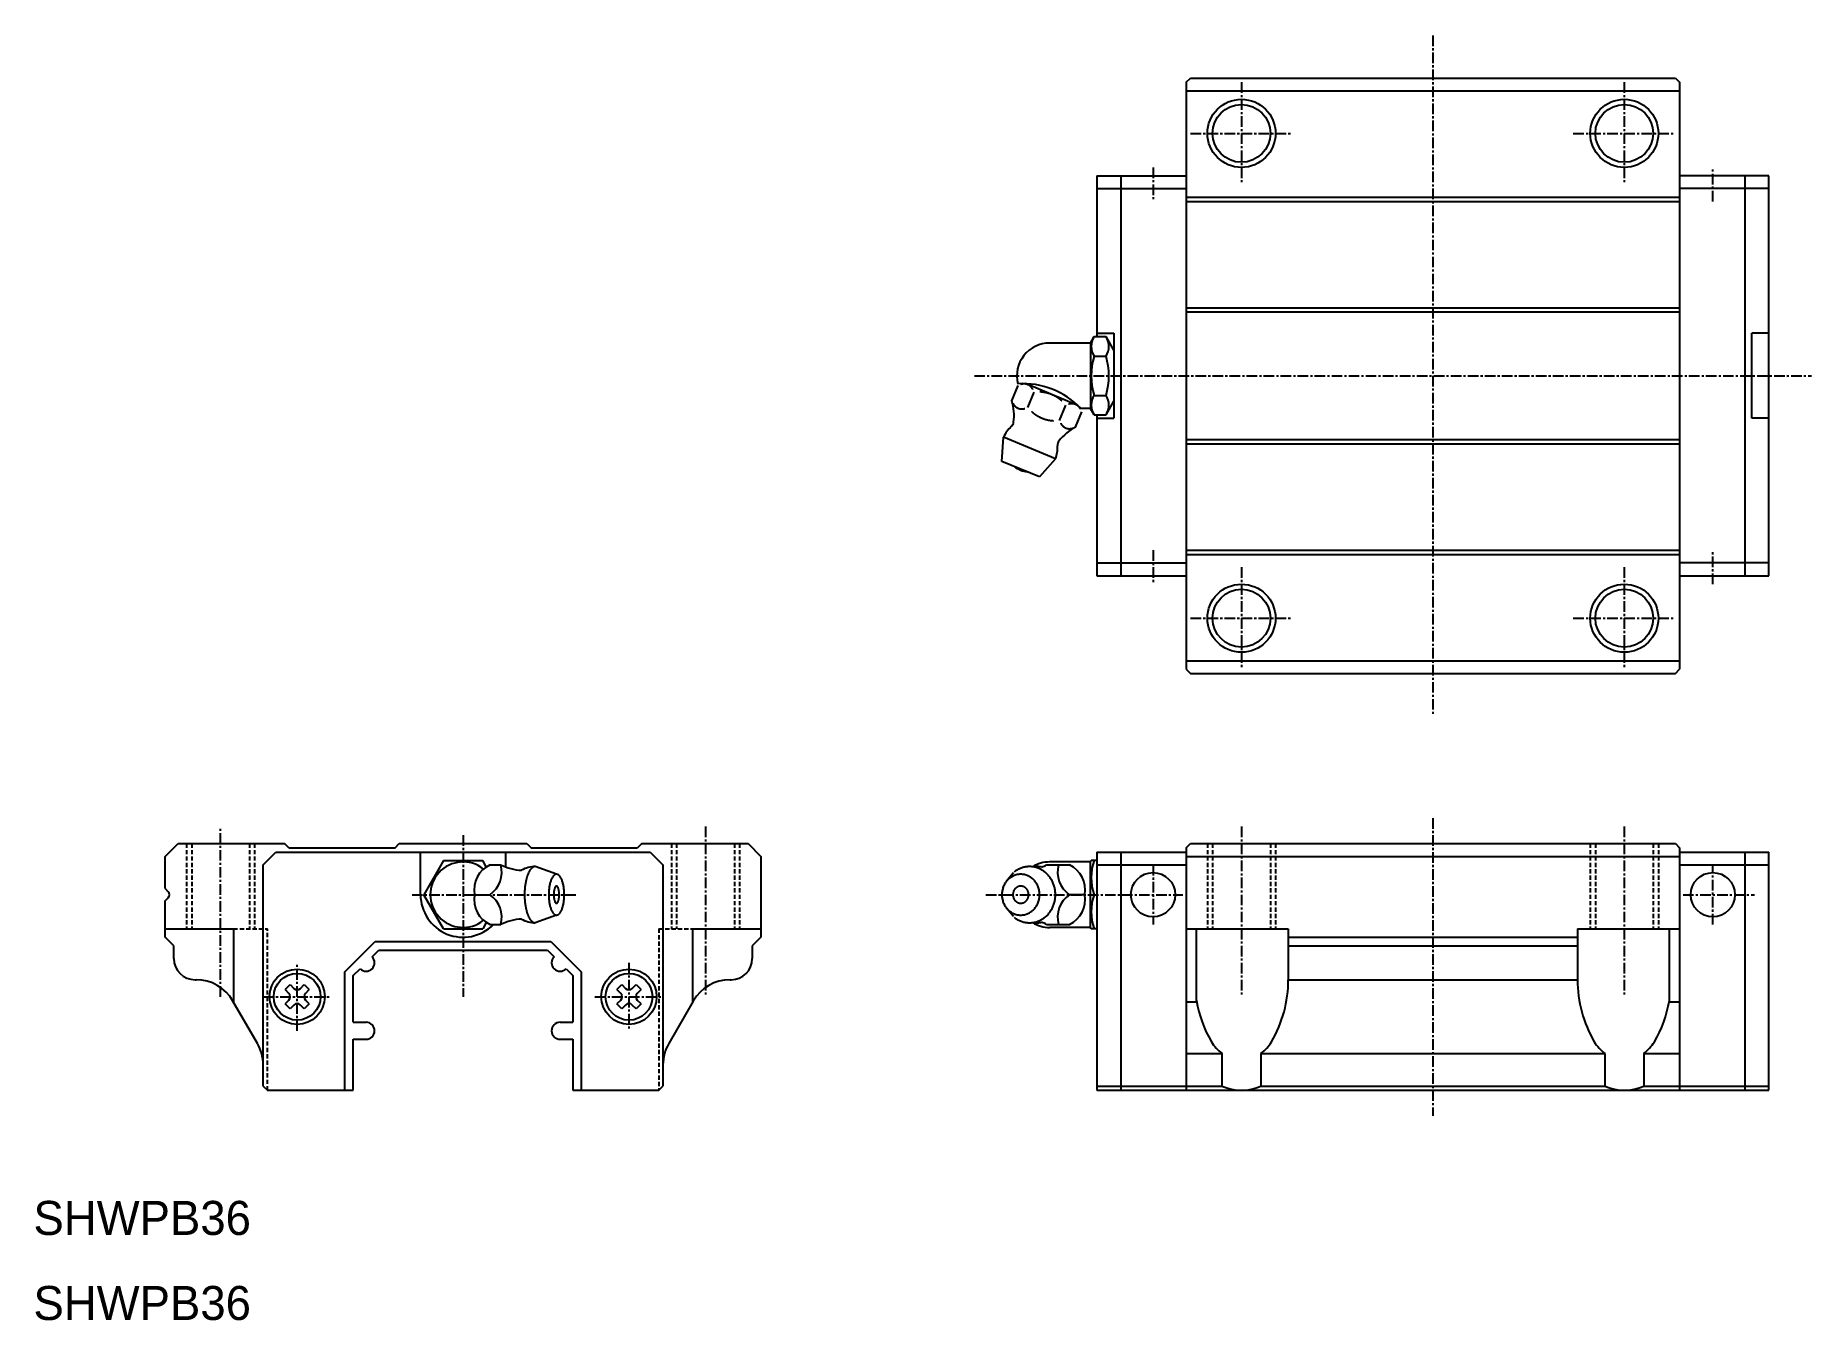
# Model space of a CAD drawing. Extents: x 10 to 219, y 10 to 161.
import ezdxf

# ---------------------------------------------------------------- set-up
doc = ezdxf.new("R2010")
doc.units = 0
doc.linetypes.add('CENTER', pattern=[2, 1.25, -0.25, 0.25, -0.25])
doc.linetypes.add('DASHED', pattern=[0.75, 0.5, -0.25])
doc.layers.get('0').update_dxf_attribs({"linetype": 'CONTINUOUS'})
doc.layers.add('CENTER', color=1, linetype='CENTER')

msp = doc.modelspace()

# ---------------------------------------------------------------- texts
at = {"color": 7, "linetype": 'CONTINUOUS'}
for p in [(10, 20), (10, 10)]:
    msp.add_text('SHWPB36', height=4, dxfattribs=at).set_placement(p)

# ---------------------------------------------------------------- linework, layer by layer
at = {"color": 7, "linetype": 'CONTINUOUS'}
for p, q in [((145.5, 155.49996), (146.00004, 155.99998)), ((145.5, 155.49996), (145.5, 86.49998)), ((145.5, 154.49998), (203.5, 154.49998)), ((146.00004, 155.99998), (202.99992, 155.99998)), ((202.99992, 155.99998), (203.5, 155.49988)), ((203.5, 155.49988), (203.5, 86.50001)), ((135, 144.49998), (135, 125.59998)), ((135, 144.49998), (145.5, 144.49998)), ((137.79999, 144.49998), (137.79999, 97.49998)), ((213.99999, 144.49998), (203.49999, 144.49998)), ((211.2, 97.49998), (211.2, 144.49998)), ((213.99999, 97.49998), (213.99999, 144.49998)), ((135, 142.99998), (145.5, 142.99998)), ((145.5, 141.99998), (203.5, 141.99998)), ((213.99999, 142.99998), (203.49999, 142.99998)), ((145.5, 141.49998), (203.5, 141.49998)), ((145.5, 128.99998), (203.5, 128.99998)), ((145.5, 128.49998), (203.5, 128.49998)), ((134.24324, 124.84997), (134.67626, 125.59998)), ((134.67625, 125.59998), (136.07625, 125.59998)), ((135, 125.99998), (137, 125.99998)), ((137.00001, 123.99997), (136.07624, 125.59998)), ((137, 125.99998), (137, 115.99998)), ((213.99999, 125.99998), (211.99999, 125.99998)), ((211.99999, 115.99996), (211.99999, 125.99996)), ((134.24322, 124.84998), (129.4521, 124.84998)), ((134.24324, 124.84997), (134.24324, 117.14996)), ((134.67626, 123.29997), (136.07623, 123.29997)), ((124.99949, 118.06221), (125.74337, 119.8581)), ((132.77042, 117.51898), (126.6039, 120.07324)), ((126.87034, 117.28728), (127.61422, 119.08317)), ((130.61205, 115.73741), (131.35593, 117.5333)), ((134.24322, 117.14998), (133.14698, 117.14998)), ((134.67625, 116.39997), (134.24324, 117.14997)), ((134.67626, 118.69998), (136.07625, 118.69998)), ((136.07624, 116.39997), (137, 117.99998)), ((132.48291, 114.96248), (133.22679, 116.75837)), ((134.67624, 116.39998), (136.07625, 116.39998)), ((135, 116.39998), (135, 97.49998)), ((135, 115.99998), (137, 115.99998)), ((213.99999, 115.99998), (211.99999, 115.99998)), ((123.83436, 110.9377), (124.03611, 113.77659)), ((130.13371, 111.25087), (124.03611, 113.77658)), ((145.5, 113.49998), (203.5, 113.49998)), ((145.5, 112.99998), (203.5, 112.99998)), ((128.26898, 109.10081), (123.83436, 110.93769)), ((130.13371, 111.25088), (128.26898, 109.10082)), ((145.5, 100.49998), (203.5, 100.49998)), ((135, 98.99998), (145.5, 98.99998)), ((145.5, 99.99998), (203.5, 99.99998)), ((213.99999, 98.99998), (203.49999, 98.99998)), ((135, 97.49998), (145.5, 97.49998)), ((203.49999, 97.49996), (213.99999, 97.49996)), ((145.49997, 86.49999), (145.99999, 85.99999)), ((145.5, 87.49998), (203.5, 87.49998)), ((146, 85.99998), (202.99996, 85.99998)), ((202.99996, 85.99999), (203.49996, 86.5)), ((25.50003, 64.49992), (27.0001, 66.00001)), ((27.0001, 66.00001), (39.50003, 66.00001)), ((37.00007, 63.5), (38.50006, 64.99999)), ((38.50005, 65.00001), (82.50002, 65.00001)), ((40.00009, 65.50001), (39.50009, 66.00001)), ((40.00003, 65.50001), (52.50006, 65.50001)), ((52.5001, 65.49999), (53.00008, 65.99999)), ((53.00006, 66.00001), (68.00003, 66.00001)), ((55.50002, 60.00001), (55.50002, 65.00001)), ((65.50002, 65.00001), (65.50002, 63.25495)), ((68.00007, 66.00001), (68.50005, 65.50001)), ((68.50002, 65.50001), (81.00003, 65.50001)), ((81.50007, 66.00002), (81.00007, 65.50002)), ((81.50003, 66.00001), (94.00003, 66.00001)), ((82.50003, 65.00001), (84.00003, 63.50001)), ((94.00004, 66), (95.50004, 64.49999)), ((135.00002, 65), (135.00002, 37)), ((135.00002, 65), (145.5, 65)), ((137.80001, 65), (137.80001, 37)), ((145.49995, 65.49998), (145.99997, 65.99999)), ((145.5, 65.50001), (145.5, 37)), ((145.99997, 65.99998), (202.99997, 65.99998)), ((202.99996, 65.99999), (203.49995, 65.49999)), ((203.5, 65.49995), (203.5, 37)), ((203.5, 65), (213.99999, 65)), ((211.2, 37), (211.2, 65)), ((213.99999, 37), (213.99999, 65)), ((25.50003, 60.70715), (25.50003, 64.49992)), ((37.00002, 37.50003), (37.00002, 63.5)), ((58.19059, 64.00004), (55.88118, 60.00002)), ((58.1906, 64.00004), (60.50002, 64.00004)), ((60.50002, 64.00004), (62.80943, 64.00004)), ((63.21976, 63.28936), (62.80945, 64.00004)), ((63.64543, 63.50741), (64.92358, 63.50741)), ((71.48074, 62.40001), (68.98627, 63.30001)), ((84.00002, 63.5), (84.00002, 37.50003)), ((95.50003, 64.5), (95.50003, 55.00001)), ((129.09892, 63.5074), (131.78337, 63.5074)), ((134.24322, 63.84998), (129.44791, 63.84998)), ((134.24322, 63.84999), (134.32983, 63.99999)), ((134.24322, 56.15), (134.24322, 63.84999)), ((135.00002, 64), (134.32983, 64)), ((135.00002, 63.5), (145.5, 63.5)), ((145.5, 64.49998), (203.5, 64.49998)), ((203.5, 63.5), (213.99999, 63.5)), ((25.50007, 60.70712), (25.85362, 60.35357)), ((125.18167, 62.57801), (124.37603, 61.57178)), ((25.50003, 55.00001), (25.50003, 59.29289)), ((25.50007, 59.29291), (25.85362, 59.64646)), ((58.19059, 56.00002), (55.88118, 60.00003)), ((61.84955, 60.00001), (63.64543, 60.00001)), ((133.57138, 60), (131.77553, 60)), ((134.67625, 60), (135.00002, 60)), ((63.23243, 56.73265), (62.80945, 56.00002)), ((63.64543, 56.49261), (64.92358, 56.49261)), ((71.48074, 57.60001), (68.98627, 56.70001)), ((125.18167, 57.42198), (124.37603, 58.42822)), ((129.09892, 56.4926), (131.78337, 56.4926)), ((25.50001, 56.00001), (33.50002, 56.00001)), ((26.50007, 54.00001), (25.50007, 55.00001)), ((33.5, 56.00003), (33.5, 47.3993)), ((46.60004, 50.91422), (50.18003, 54.49422)), ((50.18002, 54.49423), (70.82002, 54.49423)), ((58.1906, 56.00001), (60.50002, 56.00001)), ((60.50002, 56.00001), (62.80943, 56.00001)), ((70.82004, 54.49423), (74.40004, 50.91423)), ((87.50002, 47.3993), (87.50002, 56.00003)), ((87.50002, 56.00001), (95.50002, 56.00001)), ((95.50006, 55.00002), (94.50006, 54.00002)), ((134.24322, 56.14998), (129.4521, 56.14998)), ((134.32983, 56), (134.24322, 56.15)), ((135.00002, 56), (134.32983, 56)), ((145.5, 55.99998), (157.5, 55.99998)), ((146.70851, 47.40188), (146.70851, 55.99998)), ((157.5, 55.99998), (157.5, 49.99998)), ((157.5, 54.99998), (191.5, 54.99998)), ((191.5, 55.99998), (191.5, 49.99998)), ((191.5, 55.99998), (203.5, 55.99998)), ((202.2915, 47.40188), (202.2915, 55.99998)), ((26.50003, 52.50001), (26.50003, 54.00001)), ((49.80714, 52.70711), (50.59426, 53.49423)), ((50.59424, 53.49423), (70.40581, 53.49423)), ((70.40582, 53.49424), (71.19293, 52.70713)), ((94.50003, 54.00001), (94.50003, 52.50001)), ((157.5, 53.99998), (191.5, 53.99998)), ((46.60002, 37.00001), (46.60002, 50.91423)), ((47.60002, 45.00001), (47.60002, 50.50001)), ((47.60004, 50.50001), (48.39293, 51.2929)), ((72.60714, 51.29291), (73.40004, 50.50002)), ((73.40002, 50.50001), (73.40002, 45.00001)), ((74.40002, 50.91423), (74.40002, 37.00001)), ((29.00003, 50.00001), (29.11335, 50.00001)), ((39.57883, 48.83767), (40.02757, 48.38893)), ((39.57885, 48.83767), (40.16239, 49.42121)), ((40.16238, 49.42121), (40.61112, 48.97247)), ((41.38894, 48.97248), (41.83768, 49.42122)), ((41.8377, 49.42122), (42.42124, 48.83767)), ((41.97249, 48.38892), (42.42123, 48.83766)), ((78.57883, 48.83767), (79.02757, 48.38893)), ((78.57884, 48.83767), (79.16239, 49.42122)), ((79.16239, 49.42122), (79.61112, 48.97248)), ((80.38895, 48.97247), (80.83769, 49.42121)), ((80.83769, 49.42122), (81.42124, 48.83767)), ((80.97249, 48.38892), (81.42123, 48.83766)), ((91.8868, 50.00001), (92.00003, 50.00001)), ((157.5, 49.99998), (191.5, 49.99998)), ((36.33021, 42.50005), (33.44347, 47.50002)), ((40.02757, 47.61111), (39.57883, 47.16237)), ((40.1624, 46.57883), (39.57885, 47.16237)), ((40.61113, 47.02756), (40.16239, 46.57882)), ((41.83769, 46.57881), (41.38894, 47.02756)), ((42.42124, 47.16237), (41.83769, 46.57883)), ((42.42123, 47.16236), (41.97248, 47.61111)), ((79.02757, 47.61111), (78.57883, 47.16237)), ((79.16239, 46.57883), (78.57885, 47.16237)), ((79.61112, 47.02756), (79.16239, 46.57882)), ((80.83767, 46.57882), (80.38894, 47.02756)), ((81.42123, 47.16237), (80.83769, 46.57883)), ((81.42123, 47.16238), (80.97249, 47.61111)), ((87.55667, 47.50002), (84.66994, 42.50005)), ((145.5, 47.40188), (146.70851, 47.40188)), ((202.2915, 47.40188), (203.5, 47.40188)), ((47.60002, 45.00001), (49.10002, 45.00001)), ((71.90002, 45.00001), (73.40002, 45.00001)), ((47.60002, 37.00001), (47.60002, 43.00001)), ((47.60002, 43.00001), (49.10002, 43.00001)), ((71.90002, 43.00001), (73.40002, 43.00001)), ((73.40002, 43.00001), (73.40002, 37.00001)), ((145.5, 41.33999), (149.70839, 41.33999)), ((149.70839, 41.33999), (149.70839, 37.50001)), ((154.2916, 41.33999), (194.70839, 41.33999)), ((154.2916, 41.33999), (154.2916, 37.50001)), ((194.70839, 41.33999), (194.70839, 37.50001)), ((199.2916, 41.33999), (199.2916, 37.50001)), ((199.2916, 41.33999), (203.5, 41.33999)), ((37.00005, 37.50005), (37.50006, 37.00003)), ((37.50005, 37.00001), (47.60002, 37.00001)), ((73.40002, 37.00001), (83.49998, 37.00001)), ((83.50002, 37.00003), (84.00001, 37.50004)), ((135.00002, 37.5), (145.5, 37.5)), ((135.00002, 37), (145.5, 37)), ((145.5, 37.50001), (149.70839, 37.50001)), ((145.5, 37.00001), (203.5, 37.00001)), ((154.2916, 37.50001), (194.70839, 37.50001)), ((199.2916, 37.50001), (203.5, 37.50001)), ((203.5, 37.5), (213.99999, 37.5)), ((203.5, 37), (213.99999, 37))]:
    msp.add_line(p, q, dxfattribs=at)
at = {"color": 3, "linetype": 'DASHED'}
for p, q in [((28, 66.00001), (28, 56.00001)), ((28.6, 66.00001), (28.6, 56.00001)), ((35.4, 66.00001), (35.4, 56.00001)), ((36, 66.00001), (36, 56.00001)), ((85, 66.00001), (85, 56.00001)), ((85.6, 66.00001), (85.6, 56.00001)), ((92.4, 66.00001), (92.4, 56.00001)), ((93, 66.00001), (93, 56.00001)), ((148, 65.99998), (148, 55.99998)), ((148.6, 65.99998), (148.6, 55.99998)), ((155.4, 65.99998), (155.4, 55.99998)), ((156, 65.99998), (156, 55.99998)), ((193, 65.99998), (193, 55.99998)), ((193.6, 65.99998), (193.6, 55.99998)), ((200.4, 65.99998), (200.4, 55.99998)), ((201, 65.99998), (201, 55.99998)), ((33.5, 56.00001), (37.50002, 56.00001)), ((37.50002, 37.00001), (37.50002, 56.00001)), ((83.50002, 56.00001), (83.50002, 37.00001)), ((83.50002, 56.00001), (87.50002, 56.00001))]:
    msp.add_line(p, q, dxfattribs=at)
at = {"color": 7, "linetype": 'CONTINUOUS'}
for points in [[(127.476, 119.406, 0), (127.469, 119.418, 0), (127.462, 119.43, 0), (127.455, 119.442, 0), (127.448, 119.454, 0), (127.441, 119.466, 0), (127.434, 119.477, 0), (127.426, 119.489, 0), (127.419, 119.5, 0), (127.411, 119.512, 0), (127.404, 119.523, 0), (127.396, 119.534, 0), (127.388, 119.545, 0), (127.38, 119.556, 0), (127.372, 119.567, 0), (127.364, 119.577, 0), (127.356, 119.588, 0), (127.348, 119.598, 0), (127.34, 119.609, 0), (127.331, 119.619, 0), (127.323, 119.629, 0), (127.314, 119.639, 0), (127.306, 119.649, 0), (127.297, 119.659, 0), (127.288, 119.669, 0), (127.28, 119.678, 0), (127.271, 119.688, 0), (127.262, 119.697, 0), (127.253, 119.706, 0), (127.244, 119.716, 0), (127.234, 119.725, 0), (127.225, 119.733, 0), (127.216, 119.742, 0), (127.206, 119.751, 0), (127.197, 119.759, 0), (127.187, 119.768, 0), (127.178, 119.776, 0), (127.168, 119.784, 0), (127.158, 119.792, 0), (127.148, 119.8, 0), (127.138, 119.808, 0), (127.128, 119.816, 0), (127.118, 119.823, 0), (127.108, 119.831, 0), (127.098, 119.838, 0), (127.088, 119.845, 0), (127.077, 119.852, 0), (127.067, 119.859, 0), (127.056, 119.866, 0), (127.046, 119.873, 0), (127.035, 119.88, 0), (127.025, 119.886, 0), (127.014, 119.892, 0), (127.003, 119.899, 0), (126.992, 119.905, 0), (126.982, 119.911, 0), (126.971, 119.916, 0), (126.96, 119.922, 0), (126.948, 119.928, 0), (126.937, 119.933, 0), (126.926, 119.939, 0), (126.915, 119.944, 0), (126.904, 119.949, 0), (126.892, 119.954, 0), (126.881, 119.959, 0), (126.869, 119.963, 0), (126.858, 119.968, 0), (126.846, 119.972, 0), (126.835, 119.976, 0), (126.823, 119.981, 0), (126.811, 119.985, 0), (126.8, 119.988, 0), (126.788, 119.992, 0), (126.776, 119.996, 0), (126.764, 119.999, 0), (126.752, 120.003, 0), (126.74, 120.006, 0), (126.728, 120.009, 0), (126.716, 120.012, 0), (126.704, 120.015, 0), (126.692, 120.017, 0), (126.679, 120.02, 0), (126.667, 120.022, 0), (126.655, 120.025, 0), (126.642, 120.027, 0), (126.63, 120.029, 0), (126.618, 120.031, 0), (126.605, 120.033, 0), (126.593, 120.034, 0), (126.58, 120.036, 0), (126.567, 120.037, 0), (126.555, 120.038, 0), (126.542, 120.039, 0), (126.529, 120.04, 0), (126.517, 120.041, 0), (126.504, 120.042, 0), (126.491, 120.042, 0), (126.478, 120.043, 0), (126.465, 120.043, 0), (126.453, 120.043, 0), (126.44, 120.043, 0), (126.427, 120.043, 0), (126.414, 120.043, 0), (126.401, 120.042, 0), (126.388, 120.042, 0), (126.375, 120.041, 0), (126.362, 120.04, 0), (126.349, 120.039, 0), (126.335, 120.038, 0), (126.322, 120.037, 0), (126.309, 120.036, 0), (126.296, 120.034, 0), (126.283, 120.033, 0), (126.27, 120.031, 0), (126.256, 120.029, 0), (126.243, 120.027, 0), (126.23, 120.025, 0), (126.216, 120.023, 0), (126.203, 120.02, 0), (126.19, 120.018, 0), (126.176, 120.015, 0), (126.163, 120.012, 0), (126.15, 120.009, 0), (126.136, 120.006, 0), (126.123, 120.003, 0), (126.11, 120, 0), (126.096, 119.996, 0), (126.083, 119.992, 0), (126.069, 119.989, 0)], [(130.881, 118.035, 0), (130.865, 118.05, 0), (130.848, 118.065, 0), (130.831, 118.08, 0), (130.814, 118.095, 0), (130.797, 118.11, 0), (130.779, 118.124, 0), (130.762, 118.139, 0), (130.745, 118.153, 0), (130.728, 118.168, 0), (130.71, 118.182, 0), (130.693, 118.196, 0), (130.675, 118.21, 0), (130.658, 118.224, 0), (130.64, 118.238, 0), (130.622, 118.252, 0), (130.604, 118.266, 0), (130.587, 118.279, 0), (130.569, 118.293, 0), (130.551, 118.306, 0), (130.533, 118.319, 0), (130.515, 118.333, 0), (130.497, 118.346, 0), (130.478, 118.359, 0), (130.46, 118.371, 0), (130.442, 118.384, 0), (130.424, 118.397, 0), (130.405, 118.409, 0), (130.387, 118.422, 0), (130.368, 118.434, 0), (130.35, 118.446, 0), (130.331, 118.458, 0), (130.312, 118.47, 0), (130.294, 118.482, 0), (130.275, 118.494, 0), (130.256, 118.506, 0), (130.237, 118.517, 0), (130.218, 118.529, 0), (130.199, 118.54, 0), (130.18, 118.551, 0), (130.161, 118.562, 0), (130.142, 118.573, 0), (130.123, 118.584, 0), (130.103, 118.595, 0), (130.084, 118.606, 0), (130.065, 118.616, 0), (130.045, 118.627, 0), (130.026, 118.637, 0), (130.006, 118.647, 0), (129.987, 118.657, 0), (129.967, 118.667, 0), (129.947, 118.677, 0), (129.928, 118.687, 0), (129.908, 118.697, 0), (129.888, 118.706, 0), (129.868, 118.716, 0), (129.848, 118.725, 0), (129.828, 118.734, 0), (129.808, 118.744, 0), (129.788, 118.753, 0), (129.768, 118.762, 0), (129.748, 118.77, 0), (129.728, 118.779, 0), (129.707, 118.788, 0), (129.687, 118.796, 0), (129.667, 118.804, 0), (129.646, 118.813, 0), (129.626, 118.821, 0), (129.606, 118.829, 0), (129.585, 118.837, 0), (129.564, 118.845, 0), (129.544, 118.852, 0), (129.523, 118.86, 0), (129.502, 118.867, 0), (129.482, 118.875, 0), (129.461, 118.882, 0), (129.44, 118.889, 0), (129.419, 118.896, 0), (129.398, 118.903, 0), (129.377, 118.91, 0), (129.356, 118.916, 0), (129.335, 118.923, 0), (129.314, 118.929, 0), (129.293, 118.936, 0), (129.272, 118.942, 0), (129.251, 118.948, 0), (129.229, 118.954, 0), (129.208, 118.96, 0), (129.187, 118.966, 0), (129.165, 118.971, 0), (129.144, 118.977, 0), (129.123, 118.982, 0), (129.101, 118.988, 0), (129.08, 118.993, 0), (129.058, 118.998, 0), (129.036, 119.003, 0), (129.015, 119.008, 0), (128.993, 119.012, 0), (128.971, 119.017, 0), (128.95, 119.022, 0), (128.928, 119.026, 0), (128.906, 119.03, 0), (128.884, 119.034, 0), (128.862, 119.038, 0), (128.84, 119.042, 0), (128.818, 119.046, 0), (128.796, 119.05, 0), (128.774, 119.053, 0), (128.752, 119.057, 0), (128.73, 119.06, 0), (128.708, 119.064, 0), (128.686, 119.067, 0), (128.664, 119.07, 0), (128.641, 119.073, 0), (128.619, 119.075, 0), (128.597, 119.078, 0), (128.574, 119.081, 0), (128.552, 119.083, 0), (128.53, 119.085, 0), (128.507, 119.087, 0), (128.485, 119.09, 0), (128.462, 119.092, 0), (128.44, 119.093, 0), (128.417, 119.095, 0), (128.395, 119.097, 0), (128.372, 119.098, 0), (128.349, 119.1, 0), (128.327, 119.101, 0), (128.304, 119.102, 0)], [(125.138, 117.739, 0), (125.145, 117.727, 0), (125.151, 117.715, 0), (125.158, 117.703, 0), (125.166, 117.691, 0), (125.173, 117.68, 0), (125.18, 117.668, 0), (125.187, 117.656, 0), (125.195, 117.645, 0), (125.202, 117.634, 0), (125.21, 117.622, 0), (125.218, 117.611, 0), (125.225, 117.6, 0), (125.233, 117.589, 0), (125.241, 117.579, 0), (125.249, 117.568, 0), (125.257, 117.557, 0), (125.266, 117.547, 0), (125.274, 117.537, 0), (125.282, 117.526, 0), (125.291, 117.516, 0), (125.299, 117.506, 0), (125.308, 117.496, 0), (125.316, 117.486, 0), (125.325, 117.477, 0), (125.334, 117.467, 0), (125.343, 117.458, 0), (125.352, 117.448, 0), (125.361, 117.439, 0), (125.37, 117.43, 0), (125.379, 117.421, 0), (125.389, 117.412, 0), (125.398, 117.403, 0), (125.407, 117.395, 0), (125.417, 117.386, 0), (125.426, 117.378, 0), (125.436, 117.369, 0), (125.446, 117.361, 0), (125.456, 117.353, 0), (125.465, 117.345, 0), (125.475, 117.337, 0), (125.485, 117.33, 0), (125.495, 117.322, 0), (125.506, 117.315, 0), (125.516, 117.307, 0), (125.526, 117.3, 0), (125.536, 117.293, 0), (125.547, 117.286, 0), (125.557, 117.279, 0), (125.568, 117.272, 0), (125.578, 117.266, 0), (125.589, 117.259, 0), (125.6, 117.253, 0), (125.61, 117.247, 0), (125.621, 117.241, 0), (125.632, 117.235, 0), (125.643, 117.229, 0), (125.654, 117.223, 0), (125.665, 117.218, 0), (125.676, 117.212, 0), (125.688, 117.207, 0), (125.699, 117.202, 0), (125.71, 117.197, 0), (125.721, 117.192, 0), (125.733, 117.187, 0), (125.744, 117.182, 0), (125.756, 117.178, 0), (125.767, 117.173, 0), (125.779, 117.169, 0), (125.791, 117.165, 0), (125.802, 117.161, 0), (125.814, 117.157, 0), (125.826, 117.153, 0), (125.838, 117.15, 0), (125.85, 117.146, 0), (125.862, 117.143, 0), (125.874, 117.139, 0), (125.886, 117.136, 0), (125.898, 117.133, 0), (125.91, 117.131, 0), (125.922, 117.128, 0), (125.934, 117.125, 0), (125.947, 117.123, 0), (125.959, 117.121, 0), (125.971, 117.118, 0), (125.984, 117.116, 0), (125.996, 117.115, 0), (126.009, 117.113, 0), (126.021, 117.111, 0), (126.034, 117.11, 0), (126.046, 117.108, 0), (126.059, 117.107, 0), (126.072, 117.106, 0), (126.084, 117.105, 0), (126.097, 117.104, 0), (126.11, 117.104, 0), (126.123, 117.103, 0), (126.135, 117.103, 0), (126.148, 117.102, 0), (126.161, 117.102, 0), (126.174, 117.102, 0), (126.187, 117.102, 0), (126.2, 117.103, 0), (126.213, 117.103, 0), (126.226, 117.104, 0), (126.239, 117.104, 0), (126.252, 117.105, 0), (126.265, 117.106, 0), (126.278, 117.107, 0), (126.291, 117.108, 0), (126.305, 117.11, 0), (126.318, 117.111, 0), (126.331, 117.113, 0), (126.344, 117.114, 0), (126.357, 117.116, 0), (126.371, 117.118, 0), (126.384, 117.12, 0), (126.397, 117.123, 0), (126.411, 117.125, 0), (126.424, 117.128, 0), (126.437, 117.13, 0), (126.451, 117.133, 0), (126.464, 117.136, 0), (126.477, 117.139, 0), (126.491, 117.142, 0), (126.504, 117.146, 0), (126.517, 117.149, 0), (126.531, 117.153, 0), (126.544, 117.157, 0)], [(133.089, 117.081, 0), (133.082, 117.093, 0), (133.075, 117.105, 0), (133.068, 117.117, 0), (133.061, 117.129, 0), (133.054, 117.141, 0), (133.046, 117.153, 0), (133.039, 117.164, 0), (133.031, 117.176, 0), (133.024, 117.187, 0), (133.016, 117.198, 0), (133.009, 117.209, 0), (133.001, 117.22, 0), (132.993, 117.231, 0), (132.985, 117.242, 0), (132.977, 117.253, 0), (132.969, 117.263, 0), (132.961, 117.274, 0), (132.952, 117.284, 0), (132.944, 117.294, 0), (132.936, 117.304, 0), (132.927, 117.315, 0), (132.918, 117.324, 0), (132.91, 117.334, 0), (132.901, 117.344, 0), (132.892, 117.354, 0), (132.883, 117.363, 0), (132.874, 117.372, 0), (132.865, 117.382, 0), (132.856, 117.391, 0), (132.847, 117.4, 0), (132.838, 117.409, 0), (132.828, 117.417, 0), (132.819, 117.426, 0), (132.809, 117.435, 0), (132.8, 117.443, 0), (132.79, 117.451, 0), (132.78, 117.46, 0), (132.771, 117.468, 0), (132.761, 117.476, 0), (132.751, 117.483, 0), (132.741, 117.491, 0), (132.731, 117.499, 0), (132.721, 117.506, 0), (132.71, 117.513, 0), (132.7, 117.521, 0), (132.69, 117.528, 0), (132.679, 117.535, 0), (132.669, 117.541, 0), (132.659, 117.548, 0), (132.648, 117.555, 0), (132.637, 117.561, 0), (132.627, 117.568, 0), (132.616, 117.574, 0), (132.605, 117.58, 0), (132.594, 117.586, 0), (132.583, 117.592, 0), (132.572, 117.597, 0), (132.561, 117.603, 0), (132.55, 117.608, 0), (132.539, 117.614, 0), (132.527, 117.619, 0), (132.516, 117.624, 0), (132.505, 117.629, 0), (132.493, 117.634, 0), (132.482, 117.638, 0), (132.47, 117.643, 0), (132.459, 117.647, 0), (132.447, 117.652, 0), (132.436, 117.656, 0), (132.424, 117.66, 0), (132.412, 117.664, 0), (132.4, 117.667, 0), (132.388, 117.671, 0), (132.377, 117.675, 0), (132.365, 117.678, 0), (132.353, 117.681, 0), (132.341, 117.684, 0), (132.328, 117.687, 0), (132.316, 117.69, 0), (132.304, 117.693, 0), (132.292, 117.695, 0), (132.28, 117.698, 0), (132.267, 117.7, 0), (132.255, 117.702, 0), (132.243, 117.704, 0), (132.23, 117.706, 0), (132.218, 117.708, 0), (132.205, 117.709, 0), (132.193, 117.711, 0), (132.18, 117.712, 0), (132.167, 117.713, 0), (132.155, 117.715, 0), (132.142, 117.715, 0), (132.129, 117.716, 0), (132.117, 117.717, 0), (132.104, 117.718, 0), (132.091, 117.718, 0), (132.078, 117.718, 0), (132.065, 117.718, 0), (132.052, 117.718, 0), (132.039, 117.718, 0), (132.026, 117.718, 0), (132.013, 117.718, 0), (132, 117.717, 0), (131.987, 117.716, 0), (131.974, 117.716, 0), (131.961, 117.715, 0), (131.948, 117.714, 0), (131.935, 117.712, 0), (131.922, 117.711, 0), (131.909, 117.709, 0), (131.895, 117.708, 0), (131.882, 117.706, 0), (131.869, 117.704, 0), (131.856, 117.702, 0), (131.842, 117.7, 0), (131.829, 117.698, 0), (131.816, 117.695, 0), (131.802, 117.693, 0), (131.789, 117.69, 0), (131.776, 117.687, 0), (131.762, 117.684, 0), (131.749, 117.681, 0), (131.736, 117.678, 0), (131.722, 117.675, 0), (131.709, 117.671, 0), (131.695, 117.668, 0), (131.682, 117.664, 0)], [(127.345, 116.786, 0), (127.362, 116.771, 0), (127.379, 116.756, 0), (127.396, 116.741, 0), (127.413, 116.726, 0), (127.43, 116.711, 0), (127.447, 116.696, 0), (127.464, 116.682, 0), (127.481, 116.667, 0), (127.499, 116.653, 0), (127.516, 116.638, 0), (127.534, 116.624, 0), (127.551, 116.61, 0), (127.569, 116.596, 0), (127.586, 116.582, 0), (127.604, 116.568, 0), (127.622, 116.555, 0), (127.64, 116.541, 0), (127.658, 116.528, 0), (127.676, 116.514, 0), (127.694, 116.501, 0), (127.712, 116.488, 0), (127.73, 116.475, 0), (127.748, 116.462, 0), (127.766, 116.449, 0), (127.784, 116.436, 0), (127.803, 116.424, 0), (127.821, 116.411, 0), (127.84, 116.399, 0), (127.858, 116.387, 0), (127.877, 116.374, 0), (127.895, 116.362, 0), (127.914, 116.35, 0), (127.933, 116.338, 0), (127.952, 116.327, 0), (127.97, 116.315, 0), (127.989, 116.304, 0), (128.008, 116.292, 0), (128.027, 116.281, 0), (128.046, 116.27, 0), (128.065, 116.258, 0), (128.085, 116.247, 0), (128.104, 116.236, 0), (128.123, 116.226, 0), (128.142, 116.215, 0), (128.162, 116.204, 0), (128.181, 116.194, 0), (128.201, 116.184, 0), (128.22, 116.173, 0), (128.24, 116.163, 0), (128.259, 116.153, 0), (128.279, 116.143, 0), (128.299, 116.133, 0), (128.318, 116.124, 0), (128.338, 116.114, 0), (128.358, 116.105, 0), (128.378, 116.095, 0), (128.398, 116.086, 0), (128.418, 116.077, 0), (128.438, 116.068, 0), (128.458, 116.059, 0), (128.478, 116.05, 0), (128.499, 116.042, 0), (128.519, 116.033, 0), (128.539, 116.024, 0), (128.559, 116.016, 0), (128.58, 116.008, 0), (128.6, 116, 0), (128.621, 115.992, 0), (128.641, 115.984, 0), (128.662, 115.976, 0), (128.682, 115.968, 0), (128.703, 115.961, 0), (128.724, 115.953, 0), (128.745, 115.946, 0), (128.765, 115.939, 0), (128.786, 115.932, 0), (128.807, 115.925, 0), (128.828, 115.918, 0), (128.849, 115.911, 0), (128.87, 115.904, 0), (128.891, 115.898, 0), (128.912, 115.891, 0), (128.933, 115.885, 0), (128.954, 115.879, 0), (128.976, 115.873, 0), (128.997, 115.867, 0), (129.018, 115.861, 0), (129.04, 115.855, 0), (129.061, 115.849, 0), (129.082, 115.844, 0), (129.104, 115.838, 0), (129.125, 115.833, 0), (129.147, 115.828, 0), (129.168, 115.823, 0), (129.19, 115.818, 0), (129.212, 115.813, 0), (129.233, 115.808, 0), (129.255, 115.804, 0), (129.277, 115.799, 0), (129.299, 115.795, 0), (129.32, 115.79, 0), (129.342, 115.786, 0), (129.364, 115.782, 0), (129.386, 115.778, 0), (129.408, 115.774, 0), (129.43, 115.771, 0), (129.452, 115.767, 0), (129.474, 115.764, 0), (129.496, 115.76, 0), (129.518, 115.757, 0), (129.541, 115.754, 0), (129.563, 115.751, 0), (129.585, 115.748, 0), (129.607, 115.745, 0), (129.63, 115.743, 0), (129.652, 115.74, 0), (129.674, 115.738, 0), (129.697, 115.735, 0), (129.719, 115.733, 0), (129.741, 115.731, 0), (129.764, 115.729, 0), (129.786, 115.727, 0), (129.809, 115.725, 0), (129.832, 115.724, 0), (129.854, 115.722, 0), (129.877, 115.721, 0), (129.899, 115.72, 0), (129.922, 115.718, 0)], [(130.75, 115.415, 0), (130.757, 115.402, 0), (130.764, 115.39, 0), (130.771, 115.378, 0), (130.778, 115.367, 0), (130.785, 115.355, 0), (130.793, 115.343, 0), (130.8, 115.332, 0), (130.807, 115.32, 0), (130.815, 115.309, 0), (130.823, 115.298, 0), (130.83, 115.287, 0), (130.838, 115.276, 0), (130.846, 115.265, 0), (130.854, 115.254, 0), (130.862, 115.243, 0), (130.87, 115.233, 0), (130.878, 115.222, 0), (130.886, 115.212, 0), (130.895, 115.201, 0), (130.903, 115.191, 0), (130.912, 115.181, 0), (130.92, 115.171, 0), (130.929, 115.162, 0), (130.938, 115.152, 0), (130.947, 115.142, 0), (130.956, 115.133, 0), (130.965, 115.123, 0), (130.974, 115.114, 0), (130.983, 115.105, 0), (130.992, 115.096, 0), (131.001, 115.087, 0), (131.011, 115.078, 0), (131.02, 115.07, 0), (131.029, 115.061, 0), (131.039, 115.053, 0), (131.049, 115.044, 0), (131.058, 115.036, 0), (131.068, 115.028, 0), (131.078, 115.02, 0), (131.088, 115.012, 0), (131.098, 115.005, 0), (131.108, 114.997, 0), (131.118, 114.99, 0), (131.128, 114.982, 0), (131.139, 114.975, 0), (131.149, 114.968, 0), (131.159, 114.961, 0), (131.17, 114.954, 0), (131.18, 114.948, 0), (131.191, 114.941, 0), (131.202, 114.935, 0), (131.212, 114.928, 0), (131.223, 114.922, 0), (131.234, 114.916, 0), (131.245, 114.91, 0), (131.256, 114.904, 0), (131.267, 114.898, 0), (131.278, 114.893, 0), (131.289, 114.887, 0), (131.3, 114.882, 0), (131.311, 114.877, 0), (131.323, 114.872, 0), (131.334, 114.867, 0), (131.345, 114.862, 0), (131.357, 114.857, 0), (131.368, 114.853, 0), (131.38, 114.848, 0), (131.392, 114.844, 0), (131.403, 114.84, 0), (131.415, 114.836, 0), (131.427, 114.832, 0), (131.439, 114.828, 0), (131.45, 114.825, 0), (131.462, 114.821, 0), (131.474, 114.818, 0), (131.486, 114.815, 0), (131.498, 114.812, 0), (131.51, 114.809, 0), (131.523, 114.806, 0), (131.535, 114.803, 0), (131.547, 114.801, 0), (131.559, 114.798, 0), (131.572, 114.796, 0), (131.584, 114.794, 0), (131.596, 114.792, 0), (131.609, 114.79, 0), (131.621, 114.788, 0), (131.634, 114.786, 0), (131.646, 114.785, 0), (131.659, 114.784, 0), (131.671, 114.782, 0), (131.684, 114.781, 0), (131.697, 114.78, 0), (131.71, 114.779, 0), (131.722, 114.779, 0), (131.735, 114.778, 0), (131.748, 114.778, 0), (131.761, 114.778, 0), (131.774, 114.777, 0), (131.787, 114.777, 0), (131.8, 114.778, 0), (131.812, 114.778, 0), (131.825, 114.778, 0), (131.838, 114.779, 0), (131.852, 114.779, 0), (131.865, 114.78, 0), (131.878, 114.781, 0), (131.891, 114.782, 0), (131.904, 114.783, 0), (131.917, 114.785, 0), (131.93, 114.786, 0), (131.944, 114.788, 0), (131.957, 114.79, 0), (131.97, 114.792, 0), (131.983, 114.794, 0), (131.997, 114.796, 0), (132.01, 114.798, 0), (132.023, 114.8, 0), (132.036, 114.803, 0), (132.05, 114.806, 0), (132.063, 114.808, 0), (132.076, 114.811, 0), (132.09, 114.814, 0), (132.103, 114.818, 0), (132.117, 114.821, 0), (132.13, 114.825, 0), (132.143, 114.828, 0), (132.157, 114.832, 0)], [(68.9863, 63.3, 0), (68.9553, 63.299, 0), (68.9243, 63.296, 0), (68.8934, 63.2911, 0), (68.8625, 63.2841, 0), (68.8317, 63.2752, 0), (68.801, 63.2643, 0), (68.7704, 63.2514, 0), (68.7399, 63.2366, 0), (68.7096, 63.2198, 0), (68.6794, 63.2011, 0), (68.6495, 63.1805, 0), (68.6197, 63.1579, 0), (68.5901, 63.1335, 0), (68.5608, 63.1071, 0), (68.5318, 63.0789, 0), (68.503, 63.0488, 0), (68.4745, 63.0169, 0), (68.4463, 62.9832, 0), (68.4185, 62.9476, 0), (68.391, 62.9103, 0), (68.3638, 62.8713, 0), (68.337, 62.8305, 0), (68.3106, 62.788, 0), (68.2847, 62.7439, 0), (68.2591, 62.698, 0), (68.234, 62.6506, 0), (68.2093, 62.6016, 0), (68.1851, 62.5509, 0), (68.1614, 62.4988, 0), (68.1382, 62.4451, 0), (68.1155, 62.39, 0), (68.0933, 62.3335, 0), (68.0717, 62.2755, 0), (68.0506, 62.2162, 0), (68.03, 62.1555, 0), (68.0101, 62.0935, 0), (67.9907, 62.0303, 0), (67.9719, 61.9658, 0), (67.9538, 61.9002, 0), (67.9362, 61.8334, 0), (67.9193, 61.7655, 0), (67.9031, 61.6965, 0), (67.8875, 61.6266, 0), (67.8725, 61.5556, 0), (67.8583, 61.4837, 0), (67.8447, 61.4109, 0), (67.8318, 61.3373, 0), (67.8195, 61.2629, 0), (67.808, 61.1877, 0), (67.7972, 61.1117, 0), (67.7872, 61.0352, 0), (67.7778, 60.9579, 0), (67.7692, 60.8802, 0), (67.7613, 60.8018, 0), (67.7541, 60.723, 0), (67.7477, 60.6438, 0), (67.742, 60.5642, 0), (67.7371, 60.4842, 0), (67.7329, 60.404, 0), (67.7295, 60.3235, 0), (67.7268, 60.2428, 0), (67.7249, 60.1619, 0), (67.7238, 60.081, 0), (67.7234, 60, 0), (67.7238, 59.919, 0), (67.7249, 59.8381, 0), (67.7268, 59.7572, 0), (67.7295, 59.6766, 0), (67.7329, 59.5961, 0), (67.7371, 59.5158, 0), (67.742, 59.4358, 0), (67.7477, 59.3562, 0), (67.7541, 59.277, 0), (67.7613, 59.1982, 0), (67.7692, 59.1199, 0), (67.7778, 59.0421, 0), (67.7872, 58.9649, 0), (67.7972, 58.8883, 0), (67.808, 58.8124, 0), (67.8195, 58.7372, 0), (67.8318, 58.6627, 0), (67.8447, 58.5891, 0), (67.8583, 58.5163, 0), (67.8725, 58.4444, 0), (67.8875, 58.3734, 0), (67.9031, 58.3035, 0), (67.9193, 58.2345, 0), (67.9362, 58.1666, 0), (67.9538, 58.0998, 0), (67.9719, 58.0342, 0), (67.9907, 57.9697, 0), (68.0101, 57.9065, 0), (68.03, 57.8445, 0), (68.0506, 57.7839, 0), (68.0717, 57.7245, 0), (68.0933, 57.6666, 0), (68.1155, 57.61, 0), (68.1382, 57.5549, 0), (68.1614, 57.5012, 0), (68.1851, 57.4491, 0), (68.2093, 57.3985, 0), (68.234, 57.3494, 0), (68.2591, 57.302, 0), (68.2847, 57.2562, 0), (68.3106, 57.212, 0), (68.337, 57.1695, 0), (68.3638, 57.1287, 0), (68.391, 57.0897, 0), (68.4185, 57.0524, 0), (68.4463, 57.0168, 0), (68.4745, 56.9831, 0), (68.503, 56.9512, 0), (68.5318, 56.9211, 0), (68.5608, 56.8929, 0), (68.5901, 56.8666, 0), (68.6197, 56.8421, 0), (68.6495, 56.8196, 0), (68.6794, 56.7989, 0), (68.7096, 56.7802, 0), (68.7399, 56.7634, 0), (68.7704, 56.7486, 0), (68.801, 56.7357, 0), (68.8317, 56.7248, 0), (68.8625, 56.7159, 0), (68.8934, 56.709, 0), (68.9243, 56.704, 0), (68.9553, 56.701, 0), (68.9863, 56.7, 0)], [(125.274, 57.3451, 0), (125.36, 57.2791, 0), (125.447, 57.2164, 0), (125.537, 57.1569, 0), (125.629, 57.1009, 0), (125.722, 57.0482, 0), (125.817, 56.9991, 0), (125.913, 56.9536, 0), (126.011, 56.9117, 0), (126.11, 56.8734, 0), (126.21, 56.8389, 0), (126.311, 56.8081, 0), (126.413, 56.7811, 0), (126.516, 56.758, 0), (126.62, 56.7387, 0), (126.724, 56.7232, 0), (126.828, 56.7117, 0), (126.933, 56.7041, 0), (127.038, 56.7004, 0), (127.143, 56.7006, 0), (127.248, 56.7048, 0), (127.353, 56.7128, 0), (127.458, 56.7248, 0), (127.562, 56.7406, 0), (127.665, 56.7604, 0), (127.768, 56.784, 0), (127.87, 56.8114, 0), (127.971, 56.8426, 0), (128.071, 56.8775, 0), (128.17, 56.9162, 0), (128.268, 56.9585, 0), (128.364, 57.0045, 0), (128.459, 57.054, 0), (128.552, 57.107, 0), (128.643, 57.1634, 0), (128.732, 57.2233, 0), (128.82, 57.2864, 0), (128.905, 57.3527, 0), (128.988, 57.4222, 0), (129.069, 57.4948, 0), (129.148, 57.5703, 0), (129.224, 57.6488, 0), (129.298, 57.73, 0), (129.369, 57.8139, 0), (129.437, 57.9004, 0), (129.503, 57.9894, 0), (129.565, 58.0809, 0), (129.625, 58.1745, 0), (129.681, 58.2704, 0), (129.735, 58.3683, 0), (129.785, 58.4682, 0), (129.833, 58.5698, 0), (129.876, 58.6732, 0), (129.917, 58.7782, 0), (129.954, 58.8846, 0), (129.988, 58.9923, 0), (130.018, 59.1012, 0), (130.045, 59.2112, 0), (130.069, 59.3221, 0), (130.089, 59.4339, 0), (130.105, 59.5463, 0), (130.117, 59.6593, 0), (130.126, 59.7726, 0), (130.132, 59.8862, 0), (130.134, 60, 0), (130.132, 60.1138, 0), (130.126, 60.2274, 0), (130.117, 60.3407, 0), (130.105, 60.4537, 0), (130.089, 60.5661, 0), (130.069, 60.6779, 0), (130.045, 60.7888, 0), (130.018, 60.8988, 0), (129.988, 61.0077, 0), (129.954, 61.1154, 0), (129.917, 61.2218, 0), (129.876, 61.3268, 0), (129.833, 61.4302, 0), (129.785, 61.5318, 0), (129.735, 61.6317, 0), (129.681, 61.7296, 0), (129.625, 61.8255, 0), (129.565, 61.9191, 0), (129.503, 62.0106, 0), (129.437, 62.0996, 0), (129.369, 62.1861, 0), (129.298, 62.27, 0), (129.224, 62.3512, 0), (129.148, 62.4297, 0), (129.069, 62.5052, 0), (128.988, 62.5778, 0), (128.905, 62.6473, 0), (128.82, 62.7136, 0), (128.732, 62.7767, 0), (128.643, 62.8366, 0), (128.552, 62.893, 0), (128.459, 62.946, 0), (128.364, 62.9955, 0), (128.268, 63.0415, 0), (128.17, 63.0838, 0), (128.071, 63.1225, 0), (127.971, 63.1574, 0), (127.87, 63.1886, 0), (127.768, 63.216, 0), (127.665, 63.2396, 0), (127.562, 63.2594, 0), (127.458, 63.2752, 0), (127.353, 63.2872, 0), (127.248, 63.2952, 0), (127.143, 63.2994, 0), (127.038, 63.2996, 0), (126.933, 63.2959, 0), (126.828, 63.2883, 0), (126.724, 63.2768, 0), (126.62, 63.2613, 0), (126.516, 63.242, 0), (126.413, 63.2189, 0), (126.311, 63.1919, 0), (126.21, 63.1611, 0), (126.11, 63.1266, 0), (126.011, 63.0883, 0), (125.913, 63.0464, 0), (125.817, 63.0009, 0), (125.722, 62.9518, 0), (125.629, 62.8991, 0), (125.537, 62.8431, 0), (125.447, 62.7836, 0), (125.36, 62.7209, 0), (125.274, 62.6549, 0)], [(128.459, 63.2527, 0), (128.452, 63.254, 0), (128.445, 63.2553, 0), (128.438, 63.2566, 0), (128.431, 63.2578, 0), (128.424, 63.259, 0), (128.416, 63.2602, 0), (128.409, 63.2614, 0), (128.402, 63.2626, 0), (128.395, 63.2637, 0), (128.388, 63.2649, 0), (128.381, 63.266, 0), (128.374, 63.2671, 0), (128.367, 63.2682, 0), (128.36, 63.2692, 0), (128.353, 63.2703, 0), (128.346, 63.2713, 0), (128.339, 63.2723, 0), (128.332, 63.2733, 0), (128.324, 63.2743, 0), (128.317, 63.2752, 0), (128.31, 63.2762, 0), (128.303, 63.2771, 0), (128.296, 63.278, 0), (128.289, 63.2789, 0), (128.282, 63.2798, 0), (128.275, 63.2806, 0), (128.268, 63.2814, 0), (128.26, 63.2822, 0), (128.253, 63.283, 0), (128.246, 63.2838, 0), (128.239, 63.2846, 0), (128.232, 63.2853, 0), (128.225, 63.286, 0), (128.218, 63.2867, 0), (128.211, 63.2874, 0), (128.203, 63.2881, 0), (128.196, 63.2887, 0), (128.189, 63.2894, 0), (128.182, 63.29, 0), (128.175, 63.2906, 0), (128.168, 63.2911, 0), (128.161, 63.2917, 0), (128.154, 63.2922, 0), (128.146, 63.2928, 0), (128.139, 63.2933, 0), (128.132, 63.2937, 0), (128.125, 63.2942, 0), (128.118, 63.2947, 0), (128.111, 63.2951, 0), (128.104, 63.2955, 0), (128.096, 63.2959, 0), (128.089, 63.2963, 0), (128.082, 63.2966, 0), (128.075, 63.297, 0), (128.068, 63.2973, 0), (128.061, 63.2976, 0), (128.054, 63.2979, 0), (128.046, 63.2982, 0), (128.039, 63.2984, 0), (128.032, 63.2986, 0), (128.025, 63.2989, 0), (128.018, 63.299, 0), (128.011, 63.2992, 0), (128.004, 63.2994, 0), (127.996, 63.2995, 0), (127.989, 63.2996, 0), (127.982, 63.2997, 0), (127.975, 63.2998, 0), (127.968, 63.2999, 0), (127.961, 63.3, 0), (127.953, 63.3, 0), (127.946, 63.3, 0), (127.939, 63.3, 0), (127.932, 63.3, 0), (127.925, 63.2999, 0), (127.918, 63.2999, 0), (127.911, 63.2998, 0), (127.903, 63.2997, 0), (127.896, 63.2996, 0), (127.889, 63.2995, 0), (127.882, 63.2993, 0), (127.875, 63.2991, 0), (127.868, 63.2989, 0), (127.86, 63.2987, 0), (127.853, 63.2985, 0), (127.846, 63.2983, 0), (127.839, 63.298, 0), (127.832, 63.2977, 0), (127.825, 63.2974, 0), (127.818, 63.2971, 0), (127.81, 63.2968, 0), (127.803, 63.2965, 0), (127.796, 63.2961, 0), (127.789, 63.2957, 0), (127.782, 63.2953, 0), (127.775, 63.2949, 0), (127.768, 63.2944, 0), (127.76, 63.294, 0), (127.753, 63.2935, 0), (127.746, 63.293, 0), (127.739, 63.2925, 0), (127.732, 63.292, 0), (127.725, 63.2914, 0), (127.718, 63.2908, 0), (127.71, 63.2903, 0), (127.703, 63.2897, 0), (127.696, 63.289, 0), (127.689, 63.2884, 0), (127.682, 63.2877, 0), (127.675, 63.2871, 0), (127.668, 63.2864, 0), (127.661, 63.2857, 0), (127.653, 63.2849, 0), (127.646, 63.2842, 0), (127.639, 63.2834, 0), (127.632, 63.2826, 0), (127.625, 63.2818, 0), (127.618, 63.281, 0), (127.611, 63.2802, 0), (127.604, 63.2793, 0), (127.597, 63.2784, 0), (127.589, 63.2775, 0), (127.582, 63.2766, 0), (127.575, 63.2757, 0), (127.568, 63.2748, 0), (127.561, 63.2738, 0), (127.554, 63.2728, 0), (127.547, 63.2718, 0)], [(71.4807, 62.4, 0), (71.4357, 62.3971, 0), (71.3907, 62.3885, 0), (71.346, 62.374, 0), (71.3016, 62.3539, 0), (71.2576, 62.3281, 0), (71.2141, 62.2967, 0), (71.1713, 62.2597, 0), (71.1293, 62.2173, 0), (71.0881, 62.1696, 0), (71.0478, 62.1166, 0), (71.0086, 62.0586, 0), (70.9705, 61.9955, 0), (70.9336, 61.9277, 0), (70.8981, 61.8552, 0), (70.864, 61.7783, 0), (70.8313, 61.6971, 0), (70.8002, 61.6118, 0), (70.7708, 61.5226, 0), (70.743, 61.4297, 0), (70.7171, 61.3334, 0), (70.693, 61.2339, 0), (70.6707, 61.1314, 0), (70.6505, 61.0261, 0), (70.6322, 60.9184, 0), (70.616, 60.8085, 0), (70.6018, 60.6967, 0), (70.5898, 60.5832, 0), (70.5799, 60.4682, 0), (70.5722, 60.3522, 0), (70.5667, 60.2353, 0), (70.5634, 60.1178, 0), (70.5623, 60, 0), (70.5634, 59.8822, 0), (70.5667, 59.7648, 0), (70.5722, 59.6479, 0), (70.5799, 59.5318, 0), (70.5898, 59.4169, 0), (70.6018, 59.3033, 0), (70.616, 59.1915, 0), (70.6322, 59.0816, 0), (70.6505, 58.9739, 0), (70.6707, 58.8687, 0), (70.693, 58.7662, 0), (70.7171, 58.6666, 0), (70.743, 58.5703, 0), (70.7708, 58.4775, 0), (70.8002, 58.3883, 0), (70.8313, 58.303, 0), (70.864, 58.2217, 0), (70.8981, 58.1448, 0), (70.9336, 58.0723, 0), (70.9705, 58.0045, 0), (71.0086, 57.9415, 0), (71.0478, 57.8834, 0), (71.0881, 57.8304, 0), (71.1293, 57.7827, 0), (71.1713, 57.7403, 0), (71.2141, 57.7034, 0), (71.2576, 57.6719, 0), (71.3016, 57.6461, 0), (71.346, 57.626, 0), (71.3907, 57.6116, 0), (71.4357, 57.6029, 0), (71.4807, 57.6, 0), (71.5258, 57.6029, 0), (71.5708, 57.6116, 0), (71.6155, 57.626, 0), (71.6599, 57.6461, 0), (71.7039, 57.6719, 0), (71.7473, 57.7034, 0), (71.7902, 57.7403, 0), (71.8322, 57.7827, 0), (71.8734, 57.8304, 0), (71.9137, 57.8834, 0), (71.9529, 57.9415, 0), (71.991, 58.0045, 0), (72.0279, 58.0723, 0), (72.0634, 58.1448, 0), (72.0975, 58.2217, 0), (72.1302, 58.303, 0), (72.1613, 58.3883, 0), (72.1907, 58.4775, 0), (72.2184, 58.5703, 0), (72.2444, 58.6666, 0), (72.2685, 58.7662, 0), (72.2907, 58.8687, 0), (72.311, 58.9739, 0), (72.3293, 59.0816, 0), (72.3455, 59.1915, 0), (72.3596, 59.3033, 0), (72.3717, 59.4169, 0), (72.3815, 59.5318, 0), (72.3892, 59.6479, 0), (72.3948, 59.7648, 0), (72.3981, 59.8822, 0), (72.3992, 60, 0), (72.3981, 60.1178, 0), (72.3948, 60.2353, 0), (72.3892, 60.3522, 0), (72.3815, 60.4682, 0), (72.3717, 60.5832, 0), (72.3596, 60.6967, 0), (72.3455, 60.8085, 0), (72.3293, 60.9184, 0), (72.311, 61.0261, 0), (72.2907, 61.1314, 0), (72.2685, 61.2339, 0), (72.2444, 61.3334, 0), (72.2184, 61.4297, 0), (72.1907, 61.5226, 0), (72.1613, 61.6118, 0), (72.1302, 61.6971, 0), (72.0975, 61.7783, 0), (72.0634, 61.8552, 0), (72.0279, 61.9277, 0), (71.991, 61.9955, 0), (71.9529, 62.0586, 0), (71.9137, 62.1166, 0), (71.8734, 62.1696, 0), (71.8322, 62.2173, 0), (71.7902, 62.2597, 0), (71.7473, 62.2967, 0), (71.7039, 62.3281, 0), (71.6599, 62.3539, 0), (71.6155, 62.374, 0), (71.5708, 62.3885, 0), (71.5258, 62.3971, 0), (71.4807, 62.4, 0)], [(71.4807, 59, 0), (71.4967, 59.0012, 0), (71.5126, 59.0048, 0), (71.5284, 59.0108, 0), (71.5441, 59.0192, 0), (71.5596, 59.03, 0), (71.575, 59.0431, 0), (71.5901, 59.0585, 0), (71.605, 59.0761, 0), (71.6196, 59.096, 0), (71.6338, 59.1181, 0), (71.6477, 59.1423, 0), (71.6611, 59.1685, 0), (71.6742, 59.1968, 0), (71.6867, 59.227, 0), (71.6988, 59.2591, 0), (71.7104, 59.2929, 0), (71.7213, 59.3285, 0), (71.7318, 59.3656, 0), (71.7416, 59.4043, 0), (71.7507, 59.4444, 0), (71.7593, 59.4859, 0), (71.7671, 59.5286, 0), (71.7743, 59.5725, 0), (71.7807, 59.6173, 0), (71.7865, 59.6631, 0), (71.7915, 59.7097, 0), (71.7957, 59.757, 0), (71.7992, 59.8049, 0), (71.8019, 59.8533, 0), (71.8039, 59.902, 0), (71.8051, 59.9509, 0), (71.8055, 60, 0), (71.8051, 60.0491, 0), (71.8039, 60.098, 0), (71.8019, 60.1467, 0), (71.7992, 60.1951, 0), (71.7957, 60.243, 0), (71.7915, 60.2903, 0), (71.7865, 60.3369, 0), (71.7807, 60.3827, 0), (71.7743, 60.4276, 0), (71.7671, 60.4714, 0), (71.7593, 60.5141, 0), (71.7507, 60.5556, 0), (71.7416, 60.5957, 0), (71.7318, 60.6344, 0), (71.7213, 60.6716, 0), (71.7104, 60.7071, 0), (71.6988, 60.741, 0), (71.6867, 60.773, 0), (71.6742, 60.8032, 0), (71.6611, 60.8315, 0), (71.6477, 60.8577, 0), (71.6338, 60.8819, 0), (71.6196, 60.904, 0), (71.605, 60.9239, 0), (71.5901, 60.9416, 0), (71.575, 60.9569, 0), (71.5596, 60.97, 0), (71.5441, 60.9808, 0), (71.5284, 60.9892, 0), (71.5126, 60.9952, 0), (71.4967, 60.9988, 0), (71.4807, 61, 0), (71.4648, 60.9988, 0), (71.4489, 60.9952, 0), (71.4331, 60.9892, 0), (71.4174, 60.9808, 0), (71.4018, 60.97, 0), (71.3865, 60.9569, 0), (71.3713, 60.9416, 0), (71.3565, 60.9239, 0), (71.3419, 60.904, 0), (71.3277, 60.8819, 0), (71.3138, 60.8577, 0), (71.3003, 60.8315, 0), (71.2873, 60.8032, 0), (71.2747, 60.773, 0), (71.2627, 60.741, 0), (71.2511, 60.7071, 0), (71.2401, 60.6716, 0), (71.2297, 60.6344, 0), (71.2199, 60.5957, 0), (71.2107, 60.5556, 0), (71.2022, 60.5141, 0), (71.1944, 60.4714, 0), (71.1872, 60.4276, 0), (71.1807, 60.3827, 0), (71.175, 60.3369, 0), (71.17, 60.2903, 0), (71.1658, 60.243, 0), (71.1623, 60.1951, 0), (71.1595, 60.1467, 0), (71.1576, 60.098, 0), (71.1564, 60.0491, 0), (71.156, 60, 0), (71.1564, 59.9509, 0), (71.1576, 59.902, 0), (71.1595, 59.8533, 0), (71.1623, 59.8049, 0), (71.1658, 59.757, 0), (71.17, 59.7097, 0), (71.175, 59.6631, 0), (71.1807, 59.6173, 0), (71.1872, 59.5725, 0), (71.1944, 59.5286, 0), (71.2022, 59.4859, 0), (71.2107, 59.4444, 0), (71.2199, 59.4043, 0), (71.2297, 59.3656, 0), (71.2401, 59.3285, 0), (71.2511, 59.2929, 0), (71.2627, 59.2591, 0), (71.2747, 59.227, 0), (71.2873, 59.1968, 0), (71.3003, 59.1685, 0), (71.3138, 59.1423, 0), (71.3277, 59.1181, 0), (71.3419, 59.096, 0), (71.3565, 59.0761, 0), (71.3713, 59.0585, 0), (71.3865, 59.0431, 0), (71.4018, 59.03, 0), (71.4174, 59.0192, 0), (71.4331, 59.0108, 0), (71.4489, 59.0048, 0), (71.4648, 59.0012, 0), (71.4807, 59, 0)], [(126.052, 57.6, 0), (126.16, 57.6029, 0), (126.269, 57.6116, 0), (126.377, 57.626, 0), (126.484, 57.6461, 0), (126.59, 57.6719, 0), (126.695, 57.7033, 0), (126.799, 57.7403, 0), (126.9, 57.7827, 0), (127, 57.8304, 0), (127.097, 57.8834, 0), (127.192, 57.9415, 0), (127.284, 58.0045, 0), (127.373, 58.0723, 0), (127.458, 58.1448, 0), (127.541, 58.2217, 0), (127.62, 58.3029, 0), (127.695, 58.3883, 0), (127.766, 58.4775, 0), (127.833, 58.5703, 0), (127.895, 58.6666, 0), (127.954, 58.7662, 0), (128.007, 58.8686, 0), (128.056, 58.9739, 0), (128.1, 59.0816, 0), (128.139, 59.1915, 0), (128.174, 59.3033, 0), (128.203, 59.4168, 0), (128.226, 59.5318, 0), (128.245, 59.6478, 0), (128.258, 59.7648, 0), (128.266, 59.8822, 0), (128.269, 60, 0), (128.266, 60.1178, 0), (128.258, 60.2352, 0), (128.245, 60.3522, 0), (128.226, 60.4682, 0), (128.203, 60.5832, 0), (128.174, 60.6967, 0), (128.139, 60.8085, 0), (128.1, 60.9184, 0), (128.056, 61.0261, 0), (128.007, 61.1314, 0), (127.954, 61.2338, 0), (127.895, 61.3334, 0), (127.833, 61.4297, 0), (127.766, 61.5225, 0), (127.695, 61.6117, 0), (127.62, 61.6971, 0), (127.541, 61.7783, 0), (127.458, 61.8552, 0), (127.373, 61.9277, 0), (127.284, 61.9955, 0), (127.192, 62.0585, 0), (127.097, 62.1166, 0), (127, 62.1696, 0), (126.9, 62.2173, 0), (126.799, 62.2597, 0), (126.695, 62.2967, 0), (126.59, 62.3281, 0), (126.484, 62.3539, 0), (126.377, 62.374, 0), (126.269, 62.3884, 0), (126.16, 62.3971, 0), (126.052, 62.4, 0), (125.943, 62.3971, 0), (125.834, 62.3884, 0), (125.726, 62.374, 0), (125.619, 62.3539, 0), (125.513, 62.3281, 0), (125.408, 62.2967, 0), (125.305, 62.2597, 0), (125.203, 62.2173, 0), (125.104, 62.1696, 0), (125.006, 62.1166, 0), (124.912, 62.0585, 0), (124.82, 61.9955, 0), (124.731, 61.9277, 0), (124.645, 61.8552, 0), (124.563, 61.7783, 0), (124.484, 61.6971, 0), (124.409, 61.6117, 0), (124.338, 61.5225, 0), (124.271, 61.4297, 0), (124.208, 61.3334, 0), (124.15, 61.2338, 0), (124.096, 61.1314, 0), (124.047, 61.0261, 0), (124.003, 60.9184, 0), (123.964, 60.8085, 0), (123.93, 60.6967, 0), (123.901, 60.5832, 0), (123.877, 60.4682, 0), (123.858, 60.3522, 0), (123.845, 60.2352, 0), (123.837, 60.1178, 0), (123.834, 60, 0), (123.837, 59.8822, 0), (123.845, 59.7648, 0), (123.858, 59.6478, 0), (123.877, 59.5318, 0), (123.901, 59.4168, 0), (123.93, 59.3033, 0), (123.964, 59.1915, 0), (124.003, 59.0816, 0), (124.047, 58.9739, 0), (124.096, 58.8686, 0), (124.15, 58.7662, 0), (124.208, 58.6666, 0), (124.271, 58.5703, 0), (124.338, 58.4775, 0), (124.409, 58.3883, 0), (124.484, 58.3029, 0), (124.563, 58.2217, 0), (124.645, 58.1448, 0), (124.731, 58.0723, 0), (124.82, 58.0045, 0), (124.912, 57.9415, 0), (125.006, 57.8834, 0), (125.104, 57.8304, 0), (125.203, 57.7827, 0), (125.305, 57.7403, 0), (125.408, 57.7033, 0), (125.513, 57.6719, 0), (125.619, 57.6461, 0), (125.726, 57.626, 0), (125.834, 57.6116, 0), (125.943, 57.6029, 0), (126.052, 57.6, 0)], [(126.052, 59, 0), (126.097, 59.0012, 0), (126.142, 59.0048, 0), (126.187, 59.0108, 0), (126.232, 59.0192, 0), (126.276, 59.03, 0), (126.32, 59.0431, 0), (126.363, 59.0585, 0), (126.405, 59.0761, 0), (126.447, 59.096, 0), (126.487, 59.1181, 0), (126.527, 59.1423, 0), (126.565, 59.1685, 0), (126.602, 59.1968, 0), (126.638, 59.227, 0), (126.672, 59.2591, 0), (126.705, 59.2929, 0), (126.736, 59.3284, 0), (126.766, 59.3656, 0), (126.794, 59.4043, 0), (126.82, 59.4444, 0), (126.844, 59.4859, 0), (126.866, 59.5286, 0), (126.887, 59.5724, 0), (126.905, 59.6173, 0), (126.922, 59.6631, 0), (126.936, 59.7097, 0), (126.948, 59.757, 0), (126.958, 59.8049, 0), (126.966, 59.8533, 0), (126.971, 59.902, 0), (126.974, 59.9509, 0), (126.976, 60, 0), (126.974, 60.0491, 0), (126.971, 60.098, 0), (126.966, 60.1467, 0), (126.958, 60.1951, 0), (126.948, 60.243, 0), (126.936, 60.2903, 0), (126.922, 60.3369, 0), (126.905, 60.3827, 0), (126.887, 60.4276, 0), (126.866, 60.4714, 0), (126.844, 60.5141, 0), (126.82, 60.5556, 0), (126.794, 60.5957, 0), (126.766, 60.6344, 0), (126.736, 60.6716, 0), (126.705, 60.7071, 0), (126.672, 60.7409, 0), (126.638, 60.773, 0), (126.602, 60.8032, 0), (126.565, 60.8315, 0), (126.527, 60.8577, 0), (126.487, 60.8819, 0), (126.447, 60.904, 0), (126.405, 60.9239, 0), (126.363, 60.9415, 0), (126.32, 60.9569, 0), (126.276, 60.97, 0), (126.232, 60.9808, 0), (126.187, 60.9892, 0), (126.142, 60.9952, 0), (126.097, 60.9988, 0), (126.052, 61, 0), (126.006, 60.9988, 0), (125.961, 60.9952, 0), (125.916, 60.9892, 0), (125.871, 60.9808, 0), (125.827, 60.97, 0), (125.783, 60.9569, 0), (125.74, 60.9415, 0), (125.698, 60.9239, 0), (125.657, 60.904, 0), (125.616, 60.8819, 0), (125.577, 60.8577, 0), (125.538, 60.8315, 0), (125.501, 60.8032, 0), (125.466, 60.773, 0), (125.431, 60.7409, 0), (125.398, 60.7071, 0), (125.367, 60.6716, 0), (125.338, 60.6344, 0), (125.31, 60.5957, 0), (125.283, 60.5556, 0), (125.259, 60.5141, 0), (125.237, 60.4714, 0), (125.216, 60.4276, 0), (125.198, 60.3827, 0), (125.182, 60.3369, 0), (125.168, 60.2903, 0), (125.155, 60.243, 0), (125.146, 60.1951, 0), (125.138, 60.1467, 0), (125.132, 60.098, 0), (125.129, 60.0491, 0), (125.128, 60, 0), (125.129, 59.9509, 0), (125.132, 59.902, 0), (125.138, 59.8533, 0), (125.146, 59.8049, 0), (125.155, 59.757, 0), (125.168, 59.7097, 0), (125.182, 59.6631, 0), (125.198, 59.6173, 0), (125.216, 59.5724, 0), (125.237, 59.5286, 0), (125.259, 59.4859, 0), (125.283, 59.4444, 0), (125.31, 59.4043, 0), (125.338, 59.3656, 0), (125.367, 59.3284, 0), (125.398, 59.2929, 0), (125.431, 59.2591, 0), (125.466, 59.227, 0), (125.501, 59.1968, 0), (125.538, 59.1685, 0), (125.577, 59.1423, 0), (125.616, 59.1181, 0), (125.657, 59.096, 0), (125.698, 59.0761, 0), (125.74, 59.0585, 0), (125.783, 59.0431, 0), (125.827, 59.03, 0), (125.871, 59.0192, 0), (125.916, 59.0108, 0), (125.961, 59.0048, 0), (126.006, 59.0012, 0), (126.052, 59, 0)], [(127.547, 56.7282, 0), (127.554, 56.7272, 0), (127.561, 56.7262, 0), (127.568, 56.7252, 0), (127.575, 56.7243, 0), (127.582, 56.7234, 0), (127.589, 56.7225, 0), (127.597, 56.7216, 0), (127.604, 56.7207, 0), (127.611, 56.7198, 0), (127.618, 56.719, 0), (127.625, 56.7182, 0), (127.632, 56.7174, 0), (127.639, 56.7166, 0), (127.646, 56.7158, 0), (127.653, 56.7151, 0), (127.661, 56.7143, 0), (127.668, 56.7136, 0), (127.675, 56.7129, 0), (127.682, 56.7123, 0), (127.689, 56.7116, 0), (127.696, 56.711, 0), (127.703, 56.7103, 0), (127.71, 56.7097, 0), (127.718, 56.7092, 0), (127.725, 56.7086, 0), (127.732, 56.708, 0), (127.739, 56.7075, 0), (127.746, 56.707, 0), (127.753, 56.7065, 0), (127.76, 56.706, 0), (127.768, 56.7056, 0), (127.775, 56.7051, 0), (127.782, 56.7047, 0), (127.789, 56.7043, 0), (127.796, 56.7039, 0), (127.803, 56.7035, 0), (127.81, 56.7032, 0), (127.818, 56.7029, 0), (127.825, 56.7026, 0), (127.832, 56.7023, 0), (127.839, 56.702, 0), (127.846, 56.7017, 0), (127.853, 56.7015, 0), (127.86, 56.7013, 0), (127.868, 56.7011, 0), (127.875, 56.7009, 0), (127.882, 56.7007, 0), (127.889, 56.7005, 0), (127.896, 56.7004, 0), (127.903, 56.7003, 0), (127.911, 56.7002, 0), (127.918, 56.7001, 0), (127.925, 56.7001, 0), (127.932, 56.7, 0), (127.939, 56.7, 0), (127.946, 56.7, 0), (127.953, 56.7, 0), (127.961, 56.7, 0), (127.968, 56.7001, 0), (127.975, 56.7002, 0), (127.982, 56.7003, 0), (127.989, 56.7004, 0), (127.996, 56.7005, 0), (128.004, 56.7006, 0), (128.011, 56.7008, 0), (128.018, 56.701, 0), (128.025, 56.7011, 0), (128.032, 56.7014, 0), (128.039, 56.7016, 0), (128.046, 56.7018, 0), (128.054, 56.7021, 0), (128.061, 56.7024, 0), (128.068, 56.7027, 0), (128.075, 56.703, 0), (128.082, 56.7034, 0), (128.089, 56.7037, 0), (128.096, 56.7041, 0), (128.104, 56.7045, 0), (128.111, 56.7049, 0), (128.118, 56.7053, 0), (128.125, 56.7058, 0), (128.132, 56.7063, 0), (128.139, 56.7067, 0), (128.146, 56.7072, 0), (128.154, 56.7078, 0), (128.161, 56.7083, 0), (128.168, 56.7089, 0), (128.175, 56.7094, 0), (128.182, 56.71, 0), (128.189, 56.7106, 0), (128.196, 56.7113, 0), (128.203, 56.7119, 0), (128.211, 56.7126, 0), (128.218, 56.7133, 0), (128.225, 56.714, 0), (128.232, 56.7147, 0), (128.239, 56.7154, 0), (128.246, 56.7162, 0), (128.253, 56.717, 0), (128.26, 56.7178, 0), (128.268, 56.7186, 0), (128.275, 56.7194, 0), (128.282, 56.7202, 0), (128.289, 56.7211, 0), (128.296, 56.722, 0), (128.303, 56.7229, 0), (128.31, 56.7238, 0), (128.317, 56.7248, 0), (128.324, 56.7257, 0), (128.332, 56.7267, 0), (128.339, 56.7277, 0), (128.346, 56.7287, 0), (128.353, 56.7297, 0), (128.36, 56.7308, 0), (128.367, 56.7318, 0), (128.374, 56.7329, 0), (128.381, 56.734, 0), (128.388, 56.7351, 0), (128.395, 56.7363, 0), (128.402, 56.7374, 0), (128.409, 56.7386, 0), (128.416, 56.7398, 0), (128.424, 56.741, 0), (128.431, 56.7422, 0), (128.438, 56.7434, 0), (128.445, 56.7447, 0), (128.452, 56.746, 0), (128.459, 56.7473, 0)]]:
    msp.add_polyline3d(points, dxfattribs=at)
at = {"color": 3, "linetype": 'CONTINUOUS'}
for centre in [(152, 149.49998), (197, 149.49998), (152, 92.49998), (197, 92.49998)]:
    msp.add_circle(centre, 4, dxfattribs=at)
at = {"color": 7, "linetype": 'CONTINUOUS'}
for centre, radius in [((152, 149.49998), 3.4), ((197, 149.49998), 3.4), ((152, 92.49998), 3.4), ((197, 92.49998), 3.4), ((141.6, 60), 2.6), ((207.40001, 60), 2.6), ((41.00002, 48.00001), 3.25), ((41.00002, 48.00001), 2.75), ((80.00002, 48.00001), 3.25), ((80.00002, 48.00001), 2.75)]:
    msp.add_circle(centre, radius, dxfattribs=at)
for centre, radius, start, end in [((136.41185, 124.44998), 2.08201, 146.47182, 213.5286), ((134.34065, 124.44998), 2.08201, 326.47139, 33.52817), ((129.45, 120.99998), 3.85, 89.968762, 194.04723), ((142.1382, 120.99998), 7.80837, 162.86914, 197.13084), ((128.61429, 120.99998), 7.80837, 342.86914, 17.13084), ((126.24301, 110.48119), 9.59883, 44.007273, 93.152491), ((119.26674, 116.2915), 6, 352.73345, 17.16478), ((136.41185, 117.54996), 2.08201, 146.47133, 213.52761), ((134.34065, 117.54996), 2.08201, 326.47237, 33.52862), ((127.08491, 112.51373), 3.3, 130.44869, 157.49996), ((124.42497, 115.63377), 0.8, 310.44873, 352.73339), ((135.28449, 109.65672), 6, 117.83518, 142.26651), ((127.08491, 112.51373), 3.3, 337.50005, 4.55131), ((131.17198, 112.83907), 0.8, 142.26662, 184.55122), ((127.23242, 112.86984), 3.2, 232.12322, 262.87666), ((60.50002, 60.00001), 3.85, 51.526513, 308.47349), ((64.96701, 60.6069), 3.17599, 114.03975, 191.01614), ((61.87018, 62.63353), 3.17599, 303.98386, 15.97117), ((67.61553, 68.86963), 6, 243.20602, 267.6158), ((68.98627, 60.00002), 3.3, 90.000073, 119.40699), ((129.45, 59.99998), 3.85, 89.968762, 121.61585), ((126.39422, 68.8632), 6, 290.5447, 296.79398), ((133.55075, 62.63353), 3.17599, 164.02917, 236.01673), ((130.45392, 60.6069), 3.17599, 348.98351, 65.3755), ((140.27634, 62), 5.94651, 160.3465, 199.65353), ((25.50007, 60.00002), 0.5, 315, 45), ((60.50002, 60.00001), 5, 180.00004, 315.45413), ((64.96701, 59.39313), 3.17599, 168.98386, 245.96025), ((61.87018, 57.3665), 3.17599, 344.02883, 56.01614), ((133.55075, 57.36646), 3.17599, 123.98327, 195.97083), ((130.45392, 59.39309), 3.17599, 294.6245, 11.01649), ((140.27634, 58), 5.94651, 160.3465, 199.65353), ((67.61553, 51.1304), 6, 92.384205, 116.79398), ((68.98627, 60.00001), 3.3, 240.59301, 269.99993), ((129.45, 60.00001), 3.85, 238.38415, 270.03124), ((126.39422, 51.1368), 6, 63.206024, 69.455304), ((29.00003, 52.50001), 2.5, 180, 270), ((49.10002, 52.00001), 1, 225.00005, 45), ((71.90002, 52.00001), 1, 135, 314.99996), ((92.00003, 52.50001), 2.5, 270, 0), ((29.11335, 45.00001), 5, 30.000037, 90), ((39.63866, 48.00001), 0.55, 315.00007, 44.99993), ((41.00002, 49.36139), 0.55, 225.00005, 314.99995), ((42.36139, 48.00001), 0.55, 135, 224.99998), ((78.63866, 48.00001), 0.55, 315.00007, 44.99993), ((80.00002, 49.36139), 0.55, 225.00005, 314.99995), ((81.36139, 48.00001), 0.55, 135, 224.99998), ((91.8868, 45.00001), 5, 90, 149.99996), ((142.96467, 49.99999), 14.53533, 329.863831, 359.999969), ((206.03535, 49.99998), 14.53534, 179.999985, 210.136124), ((41.00002, 46.63865), 0.55, 45.000046, 134.99995), ((80.00002, 46.63865), 0.55, 45.000046, 134.99995), ((161.03533, 49.99997), 14.53533, 189.7164395, 210.136093), ((187.96465, 49.99998), 14.53534, 329.863922, 350.2839163), ((49.10002, 44.00001), 1, 270.00007, 89.99998), ((71.90002, 44.00001), 1, 89.999982, 269.99995), ((32.00003, 40.00004), 5, 359.99998, 30.00008), ((89.00003, 40.00004), 5, 149.99992, 180.00002), ((152.7511, 45.37024), 5.04884, 211.897507, 232.948471), ((151.24889, 45.37024), 5.04884, 307.052094, 328.102417), ((197.75111, 45.37024), 5.04883, 211.897537, 232.94838), ((196.2489, 45.37024), 5.04883, 307.052063, 328.102509), ((152, 42.49987), 5.5, 245.37635, 294.6235), ((197, 42.49987), 5.5, 245.37635, 294.6235)]:
    msp.add_arc(centre, radius, start, end, dxfattribs=at)
at = {"layer": 'CENTER', "color": 1, "linetype": 'CENTER'}
for p, q in [((174.5, 160.99998), (174.5, 80.99998)), ((152, 155.49998), (152, 143.49998)), ((197, 155.49998), (197, 143.49998)), ((146, 149.49998), (158, 149.49998)), ((191, 149.49998), (203, 149.49998)), ((141.6, 145.49998), (141.6, 141.49998)), ((207.4, 141.49998), (207.4, 145.49998)), ((120.6, 120.99998), (218.99999, 120.99998)), ((141.6, 100.49998), (141.6, 96.49998)), ((207.4, 96.49998), (207.4, 100.49998)), ((152, 98.49998), (152, 86.49998)), ((197, 98.49998), (197, 86.49998)), ((146, 92.49998), (158, 92.49998)), ((191, 92.49998), (203, 92.49998)), ((174.5, 68.99998), (174.5, 34.00001)), ((32, 48.00001), (32, 68.00001)), ((60.50002, 67.00001), (60.50002, 48.00001)), ((89, 68.00001), (89, 48.00001)), ((152, 67.99998), (152, 47.99998)), ((197, 67.99998), (197, 47.99998)), ((141.6, 63.5), (141.6, 56.5)), ((207.40001, 56.5), (207.40001, 63.5)), ((54.50002, 60.00001), (73.77518, 60.00001)), ((121.9562, 60), (145.1, 60)), ((203.90001, 60), (212.29538, 60)), ((41.00002, 44.00001), (41.00002, 52.00001)), ((80.00002, 52.00001), (80.00002, 44.00001)), ((37.00002, 48.00001), (45.00002, 48.00001)), ((76.00002, 48.00001), (84.00002, 48.00001))]:
    msp.add_line(p, q, dxfattribs=at)

msp.set_redraw_order([(e.dxf.handle, doc.entitydb.next_handle()) for e in msp.query("TEXT MTEXT ATTDEF DIMENSION ARC_DIMENSION")])  # texts and dimensions are drawn at this point

doc.saveas('drawing.dxf')
